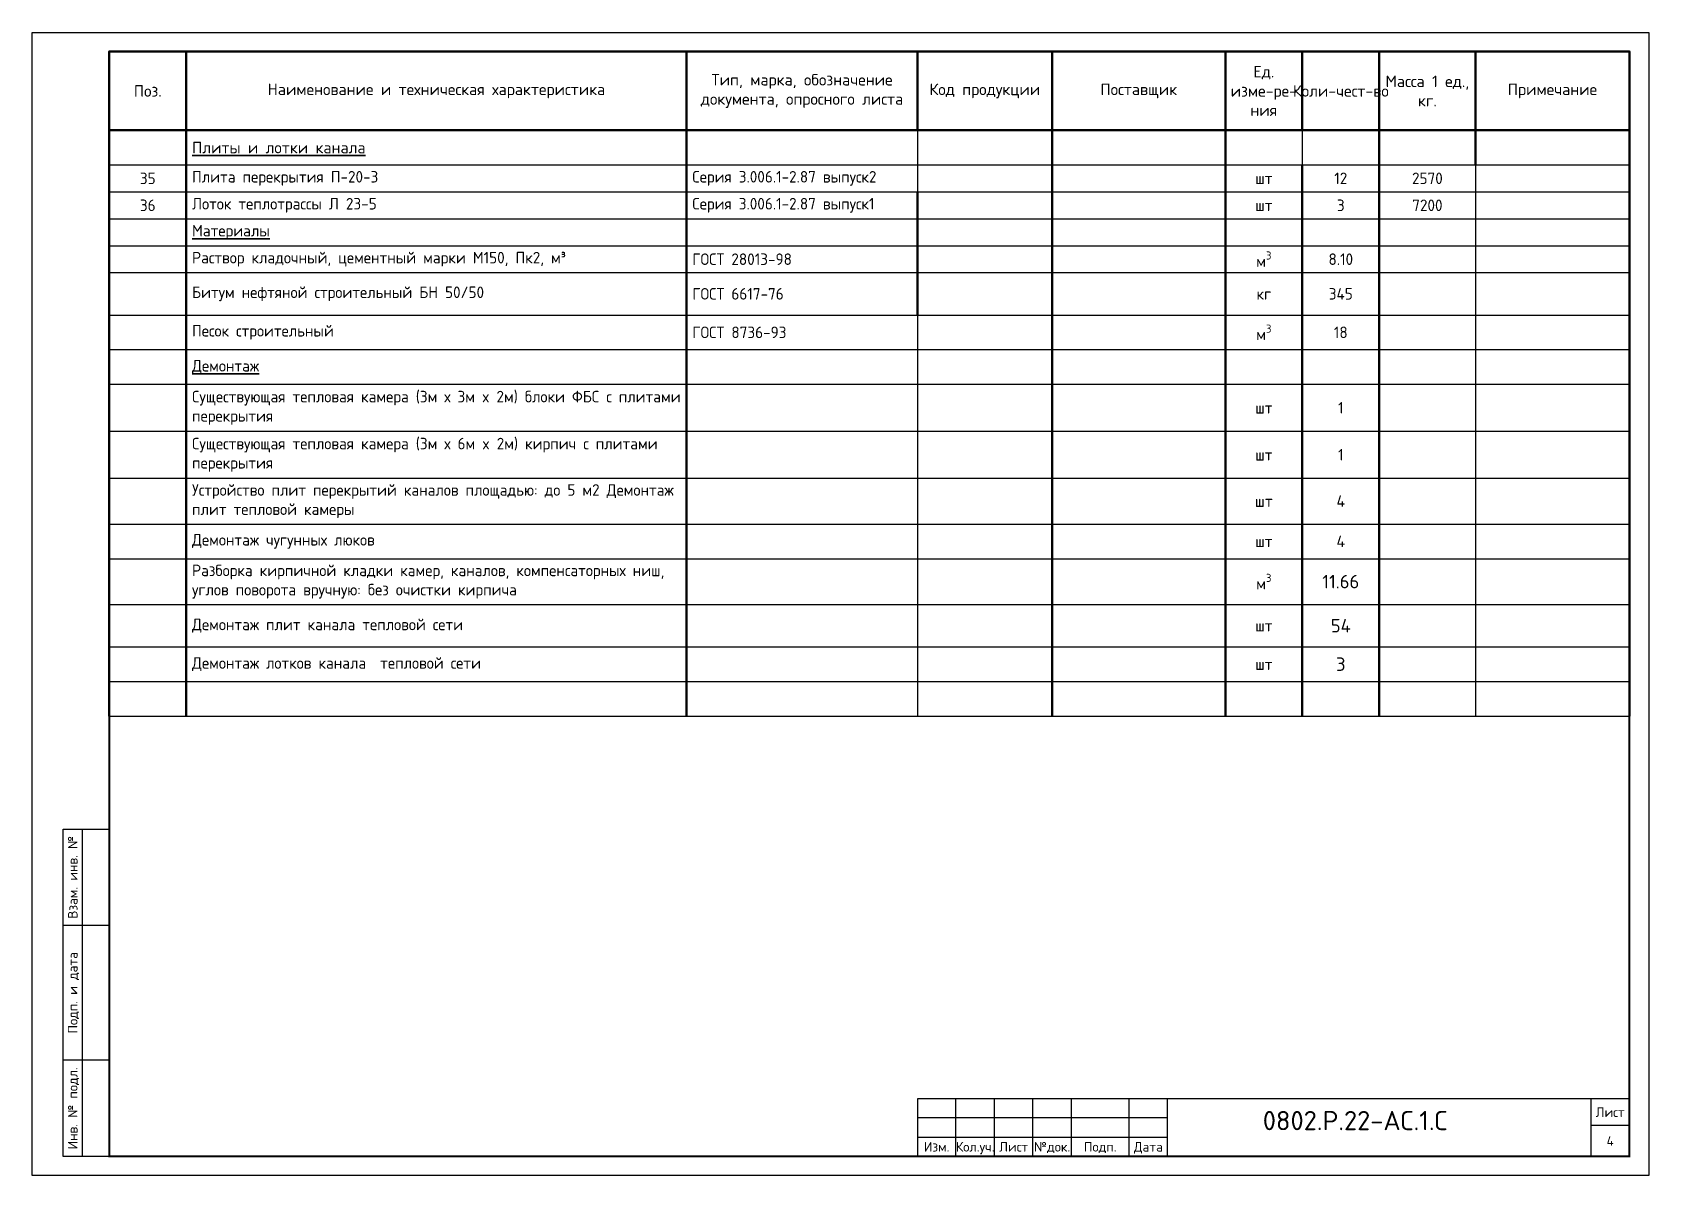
# Model space of a CAD drawing. Header units: millimetres. Extents: x 1601 to 14530, y 1157 to 3820.
# Drawn here: x 14109.9 to 14529.9, y 2831 to 3128 of the extents above; entities that cross this region are included whole.
import ezdxf
from ezdxf.enums import TextEntityAlignment as Align

# ---------------------------------------------------------------- set-up
doc = ezdxf.new("R2010")
doc.units = ezdxf.units.MM
doc.layers.add('таблица', color=250, linetype='Continuous', lineweight=35)
doc.styles.add('-ISOCPEUR-', font='isocpeur.TTF')
doc.styles.add('GOST-2.304_Type-B', font='GOST Common.ttf')
doc.styles.get("Standard").update_dxf_attribs({"font": 'GOST Common.ttf'})

msp = doc.modelspace()

# ---------------------------------------------------------------- texts
at = {"style": '-ISOCPEUR-'}
for s, p in [('Взам. инв. №', (14120.4408, 2908.4949)), ('Подп. и дата', (14120.4408, 2878.4949)), ('Инв. № подл.', (14120.4408, 2848.4949))]:
    msp.add_text(s, height=2.5, rotation=90, dxfattribs=at).set_placement(p, align=Align.MIDDLE_CENTER)
for s, p in [('Лист', (14519.9408, 2847.4949)), ('Изм.', (14344.9408, 2838.4949)), ('Кол.уч.', (14354.9408, 2838.4949)), ('Лист', (14364.9408, 2838.4949)), ('№док.', (14374.9408, 2838.4949)), ('Подп.', (14387.4408, 2838.4949)), ('Дата', (14399.9408, 2838.4949))]:
    msp.add_text(s, height=2.5, dxfattribs=at).set_placement(p, align=Align.MIDDLE_CENTER)
at = {"insert": (14429.1384, 2847.803), "char_height": 5, "width": 38.557853, "attachment_point": 1}
msp.add_mtext('\\pi-9.47107,l10;{\\fISOCPEUR|b0|i0|c204|p34;\\C7;0802.Р.22-АС.1.С}', dxfattribs=at)
at = {"style": '-ISOCPEUR-'}
msp.add_attdef('4', text='*', height=2.5, dxfattribs=at).set_placement((14519.9408, 2839.9949), align=Align.MIDDLE_CENTER)

# ---------------------------------------------------------------- blocks, each defined once
blk = doc.blocks.new('*T344')
at = {"layer": 'таблица', "color": 7, "lineweight": 50, "transparency": 16777216}
for p, q in [((0, 0), (395, 0)), ((0, 0), (0, -20.43)), ((20, 0), (20, -20.43)), ((150, 0), (150, -20.43)), ((210, 0), (210, -20.43)), ((245, 0), (245, -20.43)), ((290, 0), (290, -20.43)), ((310, 0), (310, -20.43)), ((330, 0), (330, -20.43)), ((355, 0), (355, -20.43)), ((395, 0), (395, -20.43))]:
    blk.add_line(p, q, dxfattribs=at)
at = {"layer": 'таблица', "color": 0, "lineweight": 50, "transparency": 16777216}
for p, q in [((0, -20.43), (150, -20.43)), ((0, -20.43), (0, -172.63)), ((20, -20.43), (20, -172.63)), ((210, -20.43), (395, -20.43)), ((245, -20.43), (245, -172.63)), ((290, -20.43), (290, -29.43)), ((330, -20.43), (330, -29.43)), ((355, -20.43), (355, -29.43)), ((395, -20.43), (395, -172.63)), ((210, -36.43), (210, -68.43))]:
    blk.add_line(p, q, dxfattribs=at)
at = {"layer": 'таблица', "color": 0, "linetype": 'ByBlock', "lineweight": 50, "transparency": 16777216}
for p, q in [((150, -20.43), (210, -20.43)), ((150, -20.43), (150, -172.63)), ((290, -29.43), (290, -172.63)), ((310, -29.43), (310, -172.63)), ((330, -29.43), (330, -172.63))]:
    blk.add_line(p, q, dxfattribs=at)
at = {"layer": 'таблица', "color": 0, "linetype": 'ByBlock', "lineweight": -2, "transparency": 16777216}
for p, q in [((210, -20.43), (210, -36.43)), ((310, -20.43), (310, -29.43)), ((355, -29.43), (355, -172.63)), ((210, -68.43), (210, -172.63))]:
    blk.add_line(p, q, dxfattribs=at)
at = {"layer": 'таблица', "color": 0, "lineweight": 25, "transparency": 16777216}
for p, q in [((0, -29.43), (20, -29.43)), ((210, -29.43), (290, -29.43)), ((310, -29.43), (395, -29.43)), ((0, -36.43), (20, -36.43)), ((210, -36.43), (245, -36.43)), ((355, -36.43), (395, -36.43)), ((0, -43.43), (20, -43.43)), ((210, -43.43), (245, -43.43)), ((355, -43.43), (395, -43.43)), ((0, -50.43), (20, -50.43)), ((210, -50.43), (245, -50.43)), ((355, -50.43), (395, -50.43)), ((0, -57.43), (20, -57.43)), ((210, -57.43), (245, -57.43)), ((355, -57.43), (395, -57.43)), ((0, -68.43), (20, -68.43)), ((210, -68.43), (245, -68.43)), ((355, -68.43), (395, -68.43)), ((0, -77.43), (20, -77.43)), ((210, -77.43), (245, -77.43)), ((355, -77.43), (395, -77.43)), ((0, -86.43), (20, -86.43)), ((210, -86.43), (245, -86.43)), ((355, -86.43), (395, -86.43)), ((0, -98.63), (20, -98.63)), ((210, -98.63), (245, -98.63)), ((355, -98.63), (395, -98.63)), ((0, -110.83), (20, -110.83)), ((210, -110.83), (245, -110.83)), ((355, -110.83), (395, -110.83)), ((0, -122.73), (20, -122.73)), ((210, -122.73), (245, -122.73)), ((355, -122.73), (395, -122.73)), ((0, -131.73), (20, -131.73)), ((210, -131.73), (245, -131.73)), ((355, -131.73), (395, -131.73)), ((0, -143.63), (20, -143.63)), ((210, -143.63), (245, -143.63)), ((355, -143.63), (395, -143.63)), ((0, -154.63), (20, -154.63)), ((210, -154.63), (245, -154.63)), ((355, -154.63), (395, -154.63)), ((0, -163.63), (20, -163.63)), ((210, -163.63), (245, -163.63)), ((355, -163.63), (395, -163.63)), ((0, -172.63), (20, -172.63)), ((210, -172.63), (245, -172.63)), ((355, -172.63), (395, -172.63))]:
    blk.add_line(p, q, dxfattribs=at)
at = {"layer": 'таблица', "color": 0, "linetype": 'ByBlock', "lineweight": 25, "transparency": 16777216}
for p, q in [((20, -29.43), (210, -29.43)), ((290, -29.43), (310, -29.43)), ((20, -36.43), (210, -36.43)), ((245, -36.43), (355, -36.43)), ((20, -43.43), (210, -43.43)), ((245, -43.43), (355, -43.43)), ((20, -50.43), (210, -50.43)), ((245, -50.43), (355, -50.43)), ((20, -57.43), (210, -57.43)), ((245, -57.43), (355, -57.43)), ((20, -68.43), (210, -68.43)), ((245, -68.43), (355, -68.43)), ((20, -77.43), (210, -77.43)), ((245, -77.43), (355, -77.43)), ((20, -86.43), (210, -86.43)), ((245, -86.43), (355, -86.43)), ((20, -98.63), (210, -98.63)), ((245, -98.63), (355, -98.63)), ((20, -110.83), (210, -110.83)), ((245, -110.83), (355, -110.83)), ((20, -122.73), (210, -122.73)), ((245, -122.73), (355, -122.73)), ((20, -131.73), (210, -131.73)), ((245, -131.73), (355, -131.73)), ((20, -143.63), (210, -143.63)), ((245, -143.63), (355, -143.63)), ((20, -154.63), (210, -154.63)), ((245, -154.63), (355, -154.63)), ((20, -163.63), (210, -163.63)), ((245, -163.63), (355, -163.63)), ((20, -172.63), (210, -172.63)), ((245, -172.63), (355, -172.63))]:
    blk.add_line(p, q, dxfattribs=at)
at = {"layer": 'таблица', "color": 7, "transparency": 16777216, "char_height": 3, "attachment_point": 5, "style": '-ISOCPEUR-'}
for s, insert, width in [('Ед. изме-ре- ния', (300, -10.22), 17), ('Наименование и техническая характеристика', (85, -10.22), 127), ('Тип, марка, обозначение документа, опросного листа', (180, -10.22), 57), ('Код продукции', (227.5, -10.22), 32), ('Поставщик', (267.5, -10.22), 42), ('Масса 1 ед., кг.', (342.5, -10.22), 22), ('Примечание', (375, -10.22), 37), ('Поз.', (10, -10.22), 17), ('Коли-чест-во', (320, -10.22), 17)]:
    blk.add_mtext(s, dxfattribs=dict(at, insert=insert, width=width))
at = {"layer": 'таблица', "color": 0, "transparency": 16777216}
for s, insert, char_height, width, attachment_point, style in [('{\\LПлиты и лотки канала}', (21.5, -24.93), 3, 127, 4, '-ISOCPEUR-'), ('35', (10, -32.93), 3, 18, 5, 'GOST-2.304_Type-B'), ('Плита перекрытия П-20-3', (21.5, -32.93), 3, 127, 4, 'GOST-2.304_Type-B'), ('Серия 3.006.1-2.87 выпуск2', (151.5, -32.93), 3, 57, 4, 'GOST-2.304_Type-B'), ('шт', (300, -32.93), 3, 17, 5, 'GOST-2.304_Type-B'), ('12', (320, -32.93), 3, 17, 5, 'GOST-2.304_Type-B'), ('2570', (342.5, -32.93), 3, 22, 5, 'GOST-2.304_Type-B'), ('36', (10, -39.93), 3, 18, 5, 'GOST-2.304_Type-B'), ('Лоток теплотрассы Л 23-5', (21.5, -39.93), 3, 127, 4, 'GOST-2.304_Type-B'), ('Серия 3.006.1-2.87 выпуск1', (151.5, -39.93), 3, 57, 4, 'GOST-2.304_Type-B'), ('шт', (300, -39.93), 3, 17, 5, 'GOST-2.304_Type-B'), ('3', (320, -39.93), 3, 17, 5, 'GOST-2.304_Type-B'), ('7200', (342.5, -39.93), 3, 22, 5, 'GOST-2.304_Type-B'), ('{\\LМатериалы}', (21.5, -46.93), 3, 127, 4, 'GOST-2.304_Type-B'), ('Раствор кладочный, цементный марки М150, Пк2, м³', (21.5, -53.93), 3, 127, 4, 'GOST-2.304_Type-B'), ('ГОСТ 28013-98', (151.5, -53.93), 3, 57, 4, 'GOST-2.304_Type-B'), ('\\A1;м{\\H0.7x;\\S3^ ;}', (300, -53.93), 3, 17, 5, 'GOST-2.304_Type-B'), ('8.10', (320, -53.93), 3, 17, 5, 'GOST-2.304_Type-B'), ('Песок строительный', (21.5, -72.93), 3, 127, 4, 'GOST-2.304_Type-B'), ('\\A1;м{\\H0.7x;\\S3^ ;}', (300, -72.93), 3, 17, 5, 'GOST-2.304_Type-B'), ('ГОСТ 8736-93', (151.5, -72.93), 3, 57, 4, 'GOST-2.304_Type-B'), ('18', (320, -72.93), 3, 17, 5, 'GOST-2.304_Type-B'), ('{\\LДемонтаж}', (21.5, -81.93), 3, 127, 4, 'GOST-2.304_Type-B'), ('Существующая тепловая камера (3м х 3м x 2м) блоки ФБС с плитами перекрытия', (21.5, -92.53), 3, 127, 4, 'GOST-2.304_Type-B'), ('шт', (300, -92.53), 3, 17, 5, 'GOST-2.304_Type-B'), ('1', (320, -92.53), 3, 17, 5, 'GOST-2.304_Type-B'), ('Существующая тепловая камера (3м х 6м x 2м) кирпич с плитами перекрытия', (21.5, -104.73), 3, 127, 4, 'GOST-2.304_Type-B'), ('шт', (300, -104.73), 3, 17, 5, 'GOST-2.304_Type-B'), ('1', (320, -104.73), 3, 17, 5, 'GOST-2.304_Type-B'), ('Устройство плит перекрытий каналов площадью: до 5 м2 Демонтаж плит тепловой камеры', (21.5, -116.78), 3, 127, 4, 'GOST-2.304_Type-B'), ('шт', (300, -116.78), 3, 17, 5, '-ISOCPEUR-'), ('4', (320, -116.78), 3, 17, 5, '-ISOCPEUR-'), ('Демонтаж чугунных люков', (21.5, -127.23), 3, 127, 4, 'GOST-2.304_Type-B'), ('4', (320, -127.23), 3, 17, 5, '-ISOCPEUR-'), ('шт', (300, -127.23), 3, 17, 5, 'GOST-2.304_Type-B'), ('Разборка кирпичной кладки камер, каналов, компенсаторных ниш, углов поворота вручную: без очистки кирпича', (21.5, -137.68), 3, 127, 4, 'GOST-2.304_Type-B'), ('\\A1;м{\\H0.7x;\\S3^ ;}', (300, -137.68), 3, 17, 5, 'GOST-2.304_Type-B'), ('11.66', (320, -137.68), 3.5, 17, 5, '-ISOCPEUR-'), ('Демонтаж плит канала тепловой сети', (21.5, -149.13), 3, 127, 4, 'GOST-2.304_Type-B'), ('шт', (300, -149.13), 3, 17, 5, 'GOST-2.304_Type-B'), ('54', (320, -149.13), 3.5, 17, 5, '-ISOCPEUR-'), ('Демонтаж лотков канала  тепловой сети', (21.5, -159.13), 3, 127, 4, 'GOST-2.304_Type-B'), ('шт', (300, -159.13), 3, 17, 5, 'GOST-2.304_Type-B'), ('3', (320, -159.13), 3.5, 17, 5, '-ISOCPEUR-')]:
    blk.add_mtext(s, dxfattribs=dict(at, insert=insert, char_height=char_height, width=width, attachment_point=attachment_point, style=style))
at = {"layer": 'таблица', "color": 0, "transparency": 16777216, "char_height": 3}
for s, insert, width, attachment_point in [('\\A1;Битум нефтяной строительный БН {\\H1x;50/50 }', (21.5, -62.93), 127, 4), ('ГОСТ 6617-76', (151.5, -62.93), 57, 4), ('кг', (300, -62.93), 17, 5), ('345', (320, -62.93), 17, 5)]:
    blk.add_mtext(s, dxfattribs=dict(at, insert=insert, width=width, attachment_point=attachment_point))

# ---------------------------------------------------------------- linework, layer by layer
for p, q in [((14122.9408, 2835.9949), (14122.9408, 2920.9949)), ((14129.9408, 2895.9949), (14117.9408, 2895.9949)), ((14129.9408, 2860.9949), (14117.9408, 2860.9949)), ((14349.9408, 2835.9949), (14349.9408, 2850.9949)), ((14359.9408, 2835.9949), (14359.9408, 2850.9949)), ((14369.9408, 2835.9949), (14369.9408, 2850.9949)), ((14379.9408, 2835.9949), (14379.9408, 2850.9949)), ((14394.9408, 2835.9949), (14394.9408, 2850.9949)), ((14404.9408, 2835.9949), (14404.9408, 2850.9949)), ((14514.9408, 2850.9949), (14514.9408, 2835.9949)), ((14404.9408, 2845.9949), (14339.9408, 2845.9949)), ((14524.9408, 2843.9949), (14514.9408, 2843.9949)), ((14339.9408, 2840.9949), (14404.9408, 2840.9949))]:
    msp.add_line(p, q)
for points in [[(14109.9408, 3127.9949), (14529.9408, 3127.9949), (14529.9408, 2830.9949), (14109.9408, 2830.9949)], [(14129.9408, 2835.9949), (14117.9408, 2835.9949), (14117.9408, 2920.9949), (14129.9408, 2920.9949)], [(14339.9408, 2835.9949), (14524.9408, 2835.9949), (14524.9408, 2850.9949), (14339.9408, 2850.9949)]]:
    msp.add_lwpolyline(points, close=True)
at = {"const_width": 0.5}
msp.add_lwpolyline([(14129.9408, 3122.9949), (14524.9408, 3122.9949), (14524.9408, 2835.9949), (14129.9408, 2835.9949)], close=True, dxfattribs=at)

# ---------------------------------------------------------------- block references
msp.add_blockref('*T344', (14129.9408, 3122.9949))

msp.set_redraw_order([(e.dxf.handle, doc.entitydb.next_handle()) for e in msp.query("TEXT MTEXT ATTDEF DIMENSION ARC_DIMENSION")])  # texts and dimensions are drawn at this point

doc.saveas('drawing.dxf')
